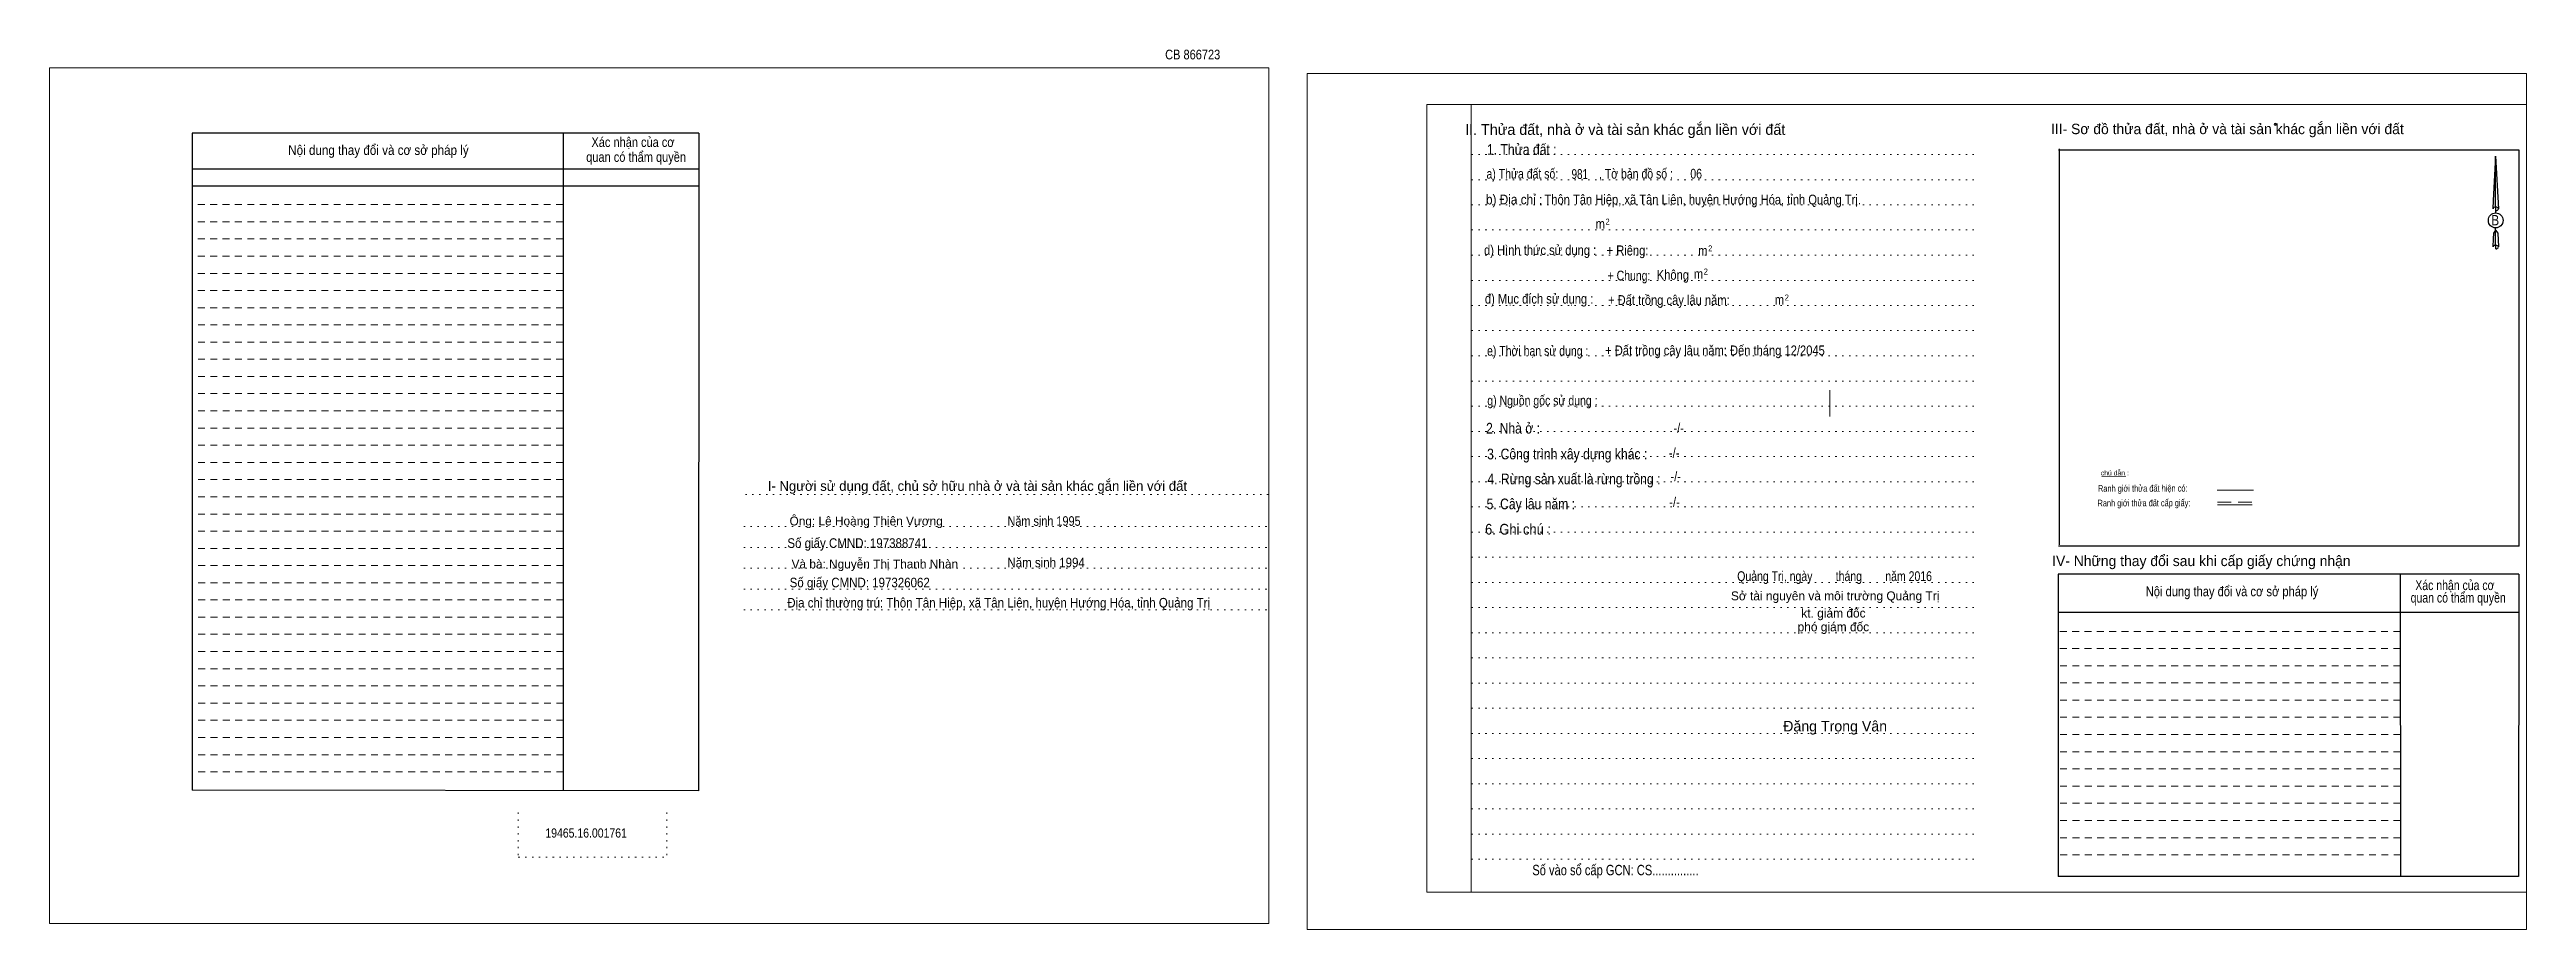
# Model space of a CAD drawing. Header units: metres. Extents: x 548509 to 549671, y 1838573 to 1838916.
# Drawn here: x 548509.1 to 548925.9, y 1838768.2 to 1838916.3 of the extents above; entities that cross this region are included whole.
import ezdxf
from ezdxf.enums import TextEntityAlignment as Align

# ---------------------------------------------------------------- set-up
doc = ezdxf.new("R2010")
doc.units = ezdxf.units.M
doc.header["$LTSCALE"] = 0.77
doc.header["$PDMODE"] = 32
doc.header["$PDSIZE"] = 0.385
for name, pattern in [('DOTTED', [1.5, 0.3, -1.2]), ('MEDIUM_DASHED', [4.5, 3, -1.5]), ('SHORT_DASHED', [2.7, 1.5, -1.2])]:
    doc.linetypes.add(name, pattern=pattern)
for name, color, linetype, lineweight in [('1', 7, 'DOTTED', 13), ('15', 7, 'Continuous', 13), ('18', 7, 'Continuous', 25), ('2', 7, 'SHORT_DASHED', 13), ('28', 7, 'Continuous', 13), ('55', 7, 'Continuous', 13)]:
    doc.layers.add(name, color=color, linetype=linetype, lineweight=lineweight)
doc.layers.add('40', color=7, linetype='Continuous')

msp = doc.modelspace()

# ---------------------------------------------------------------- texts
at = {"layer": '18'}
for s, height, p in [('II. Thửa đất, nhà ở và tài sản khác gắn liền với đất', 1.8, (548774.26, 1838901.9)), ('Sở tài nguyên và môi trường Quảng Trị', 1.5, (548809.59, 1838823.58)), ('kt. giám đốc', 1.5, (548809.3, 1838820.68)), ('phó giám đốc', 1.5, (548809.29, 1838818.37)), ('Đặng Trọng Vân', 1.782, (548809.585, 1838801.52))]:
    msp.add_text(s, height=height, dxfattribs=at).set_placement(p, align=Align.CENTER)
for s, height, width, p in [('1. Thửa đất :', 1.8, 0.85, (548756.845, 1838898.54)), ('a) Thửa đất số:              , Tờ bản đồ số : ', 1.65, 0.8, (548766.84, 1838894.53)), ('981', 1.65, 0.75, (548766.605, 1838894.48)), ('06', 1.65, 0.8, (548786.2, 1838894.54)), ('b) Địa chỉ : ', 1.65, 0.9, (548755.84, 1838890.2)), ('Thôn Tân Hiệp, xã Tân Liên, huyện Hướng Hóa, tỉnh Quảng Trị.', 1.65, 0.85, (548787.3, 1838890.19)), (' m', 1.65, 0.85, (548769.795, 1838886.11)), ('2', 1, 0.75, (548771.285, 1838886.81)), ('B', 1.728, 0.85, (548920.685, 1838886.68)), ('d) Hình thức sử dụng :', 1.65, 0.85, (548759.935, 1838881.68)), ('+ Riêng: ', 1.65, 0.85, (548774.905, 1838881.64)), (' m', 1.65, 0.85, (548787.055, 1838881.58)), ('2', 1, 0.75, (548788.565, 1838882.3)), ('       + Chung:', 1.65, 0.8, (548773.175, 1838877.4)), ('Không', 1.65, 0.85, (548782.275, 1838877.52)), (' m', 1.65, 0.85, (548786.315, 1838877.68)), ('2', 1, 0.75, (548787.825, 1838878.4)), ('đ) Mục đích sử dụng :', 1.65, 0.85, (548759.765, 1838873.5)), ('+ Đất trồng cây lâu năm:', 1.65, 0.85, (548781.6, 1838873.28)), (' m', 1.65, 0.85, (548799.945, 1838873.33)), ('2', 1, 0.75, (548801.455, 1838874.03)), ('e) Thời hạn sử dụng :', 1.65, 0.8, (548759.53, 1838864.74)), ('+ Đất trồng cây lâu năm: Đến tháng 12/2045', 1.65, 0.85, (548789.365, 1838864.81)), ('g) Nguồn gốc sử dụng :', 1.65, 0.8, (548760.32, 1838856.38)), ('2. Nhà ở :', 1.8, 0.85, (548755.375, 1838851.64)), ('3. Công trình xây dựng khác :', 1.8, 0.85, (548764.49, 1838847.3)), ('4. Rừng sản xuất là rừng trồng :', 1.8, 0.85, (548765.625, 1838843.1)), ('5. Cây lâu năm :', 1.8, 0.85, (548758.37, 1838838.9)), ('6. Ghi chú :', 1.8, 0.9, (548756.215, 1838834.64)), ('Quảng Trị, ngày        tháng        năm 2016', 1.65, 0.8, (548809.495, 1838826.82)), ('19465.16.001761', 1.55, 0.85, (548599.37, 1838783.66)), ('Số vào sổ cấp GCN: CS...............', 1.75, 0.8, (548772.61, 1838777.32))]:
    msp.add_text(s, height=height, dxfattribs=dict(at, width=width)).set_placement(p, align=Align.CENTER)
at = {"layer": '2'}
for s, width, p in [('Nội dung thay đổi và cơ sở pháp lý', 0.9, (548564.42, 1838898.52)), ('Nội dung thay đổi và cơ sở pháp lý', 0.9, (548564.42, 1838898.52)), ('Xác nhận của cơ', 0.85, (548607.255, 1838899.86)), ('Xác nhận của cơ', 0.85, (548607.255, 1838899.86)), (' quan có thẩm quyền', 0.85, (548607.525, 1838897.36)), (' quan có thẩm quyền', 0.85, (548607.525, 1838897.36))]:
    msp.add_text(s, height=1.63, dxfattribs=dict(at, width=width)).set_placement(p, align=Align.CENTER)
at = {"layer": '28'}
for s, height, p in [('III- Sơ đồ thửa đất, nhà ở và tài sản khác gắn liền với đất', 1.75, (548875.6, 1838902.02)), ('I- Người sử dụng đất, chủ sở hữu nhà ở và tài sản khác gắn liền với đất', 1.653, (548665.225, 1838842)), ('Ông: Lê Hoàng Thiên Vương', 1.49, (548646.505, 1838836.18)), ('Và bà: Nguyễn Thị Thanh Nhàn', 1.49, (548647.96, 1838828.95)), ('IV- Những thay đổi sau khi cấp giấy chứng nhận', 1.75, (548871.225, 1838829.34))]:
    msp.add_text(s, height=height, dxfattribs=at).set_placement(p, align=Align.CENTER)
for s, height, width, p in [('-/-', 1.65, 0.85, (548783.255, 1838851.74)), ('-/-', 1.65, 0.85, (548782.495, 1838847.56)), ('-/-', 1.65, 0.85, (548782.755, 1838843.6)), ('-/-', 1.65, 0.85, (548782.555, 1838839.28)), ('Năm sinh 1995', 1.61, 0.85, (548676.445, 1838836.12)), ('Số giấy CMND: 197388741', 1.61, 0.9, (548645.035, 1838832.41)), ('Năm sinh 1994', 1.61, 0.9, (548676.79, 1838829.13)), ('Số giấy CMND: 197326062', 1.61, 0.9, (548645.42, 1838825.77)), ('Nội dung thay đổi và cơ sở pháp lý', 1.65, 0.85, (548876.39, 1838824.26)), (' quan có thẩm quyền', 1.65, 0.8, (548914.205, 1838823.2)), ('Xác nhận của cơ', 1.65, 0.8, (548913.895, 1838825.3)), ('Địa chỉ thường trú: Thôn Tân Hiệp, xã Tân Liên, huyện Hướng Hóa, tỉnh Quảng Trị', 1.61, 0.9, (548668.8, 1838822.37))]:
    msp.add_text(s, height=height, dxfattribs=dict(at, width=width)).set_placement(p, align=Align.CENTER)
at = {"layer": '40', "width": 0.85}
msp.add_text('CB 866723', height=1.63, dxfattribs=at).set_placement((548701.46, 1838914.6), align=Align.CENTER)
at = {"layer": '55'}
msp.add_text('chú dẫn :', height=0.8272, rotation=359.974, dxfattribs=at).set_placement((548856.6598, 1838844.5989), align=Align.CENTER)
at = {"layer": '55', "width": 0.8}
for s, height, p in [('Ranh giới thửa đất hiện có:', 1.127, (548861.3637, 1838841.8575)), ('Ranh giới thửa đất cấp giấy:', 1.122, (548861.5637, 1838839.3981))]:
    msp.add_text(s, height=height, rotation=0.135, dxfattribs=at).set_placement(p, align=Align.CENTER)

# ---------------------------------------------------------------- linework, layer by layer
at = {"layer": '1', "linetype": 'Continuous'}
for p, q in [((548740.84, 1838907), (548925.94, 1838907)), ((548740.84, 1838907), (548740.84, 1838774.5)), ((548925.94, 1838907), (548925.94, 1838773.38)), ((548740.84, 1838774.5), (548925.94, 1838774.5))]:
    msp.add_line(p, q, dxfattribs=at)
at = {"layer": '1'}
for p, q in [((548748.34, 1838907), (548748.34, 1838774.5)), ((548748.34, 1838907), (548748.34, 1838774.5)), ((548748.4, 1838898.6), (548832.94, 1838898.6)), ((548748.4, 1838894.36), (548832.94, 1838894.36)), ((548748.4, 1838890.12), (548832.94, 1838890.12)), ((548748.4, 1838885.9), (548832.94, 1838885.9)), ((548748.4, 1838881.66), (548832.94, 1838881.66)), ((548748.4, 1838877.42), (548832.94, 1838877.42)), ((548748.4, 1838873.18), (548832.94, 1838873.18)), ((548748.4, 1838868.96), (548832.94, 1838868.96)), ((548748.4, 1838864.7), (548832.94, 1838864.7)), ((548748.4, 1838860.48), (548832.94, 1838860.48)), ((548748.4, 1838856.24), (548832.94, 1838856.24)), ((548748.4, 1838852), (548832.94, 1838852)), ((548748.4, 1838847.76), (548832.94, 1838847.76)), ((548626.18, 1838841.38), (548714.24, 1838841.38)), ((548748.4, 1838843.54), (548832.94, 1838843.54)), ((548748.4, 1838839.3), (548832.94, 1838839.3)), ((548625.9, 1838835.98), (548713.94, 1838835.98)), ((548748.4, 1838835.06), (548832.94, 1838835.06)), ((548625.9, 1838832.48), (548713.94, 1838832.48)), ((548625.9, 1838828.98), (548713.94, 1838828.98)), ((548748.4, 1838830.82), (548832.94, 1838830.82)), ((548625.9, 1838825.48), (548713.94, 1838825.48)), ((548748.4, 1838826.58), (548832.94, 1838826.58)), ((548625.9, 1838821.98), (548713.94, 1838821.98)), ((548748.4, 1838822.36), (548832.94, 1838822.36)), ((548748.4, 1838818.12), (548832.94, 1838818.12)), ((548748.4, 1838813.88), (548832.94, 1838813.88)), ((548748.4, 1838809.64), (548832.94, 1838809.64)), ((548748.4, 1838805.42), (548832.94, 1838805.42)), ((548748.4, 1838801.18), (548832.94, 1838801.18)), ((548748.4, 1838796.94), (548832.94, 1838796.94)), ((548748.4, 1838792.7), (548832.94, 1838792.7)), ((548587.96, 1838787.86), (548587.96, 1838780.34)), ((548612.94, 1838787.86), (548612.94, 1838780.34)), ((548748.4, 1838788.48), (548832.94, 1838788.48)), ((548748.4, 1838784.24), (548832.94, 1838784.24)), ((548587.96, 1838780.34), (548612.94, 1838780.34)), ((548748.4, 1838780), (548832.94, 1838780))]:
    msp.add_line(p, q, dxfattribs=at)
at = {"layer": '1', "linetype": 'Continuous'}
for points in [[(548509.06, 1838769.2), (548714.26, 1838769.2), (548714.26, 1838913.2), (548509.06, 1838913.2)], [(548509.06, 1838913.2), (548714.26, 1838913.2), (548714.26, 1838769.2), (548509.06, 1838769.2)], [(548509.06, 1838769.2), (548714.26, 1838769.2), (548714.26, 1838913.2), (548509.06, 1838913.2)], [(548720.74, 1838768.2), (548925.94, 1838768.2), (548925.94, 1838912.2), (548720.74, 1838912.2)], [(548748.34, 1838907), (548925.94, 1838907), (548925.94, 1838774.5), (548748.34, 1838774.5)]]:
    msp.add_lwpolyline(points, close=True, dxfattribs=at)
at = {"layer": '15'}
msp.add_line((548808.68, 1838858.95), (548808.68, 1838854.5), dxfattribs=at)
at = {"layer": '18'}
for p, q in [((548920.74, 1838898.3), (548921.22, 1838889.46)), ((548920.74, 1838898.3), (548921.22, 1838889.46)), ((548920.74, 1838898.3), (548921.22, 1838889.46)), ((548920.36, 1838890.84), (548920.28, 1838889.48)), ((548920.74, 1838889.76), (548920.74, 1838889.42)), ((548920.74, 1838889.42), (548920.74, 1838889.16)), ((548920.74, 1838889.16), (548920.74, 1838888.82)), ((548920.74, 1838889.16), (548920.74, 1838888.82)), ((548920.74, 1838889.16), (548920.74, 1838888.82)), ((548921.22, 1838889.46), (548921.22, 1838889.48)), ((548920.74, 1838885.84), (548920.74, 1838886.24)), ((548920.74, 1838885.84), (548920.74, 1838886.24)), ((548920.74, 1838885.84), (548920.74, 1838886.24)), ((548920.74, 1838885.84), (548921.1, 1838885.36)), ((548920.74, 1838885.84), (548921.1, 1838885.36)), ((548920.74, 1838885.84), (548921.1, 1838885.36)), ((548920.74, 1838883.34), (548920.74, 1838883)), ((548920.74, 1838883), (548920.74, 1838882.74)), ((548921.1, 1838885.36), (548921.22, 1838883.04)), ((548921.1, 1838885.36), (548921.22, 1838883.04)), ((548921.1, 1838885.36), (548921.22, 1838883.04)), ((548921.22, 1838883.04), (548921.22, 1838883.06))]:
    msp.add_line(p, q, dxfattribs=at)
for points in [[(548920.74, 1838889.76), (548920.74, 1838898.3), (548920.36, 1838890.84)], [(548920.74, 1838883.34), (548920.74, 1838885.84), (548920.42, 1838885.36), (548920.36, 1838884.42), (548920.28, 1838883.06)]]:
    msp.add_lwpolyline(points, dxfattribs=at)
msp.add_ellipse((548920.7636, 1838887.4997), major_axis=(0, 1.258), ratio=0.983453, dxfattribs=at)
for centre, start_param, end_param in [((548920.764, 1838889.4382), 1.57079633, 3.07445202), ((548920.764, 1838889.4382), 0.06714063, 1.57079633), ((548920.764, 1838889.4382), 4.71238898, 6.28318531), ((548920.764, 1838883.0177), 2.49106941, 3.07427841), ((548920.764, 1838883.0177), 1.57079633, 2.49106941), ((548920.764, 1838883.0177), 0.06714063, 1.57079633), ((548920.764, 1838883.0177), 4.71238898, 6.28318531)]:
    msp.add_ellipse(centre, major_axis=(0.4535, 0), ratio=0.655448, start_param=start_param, end_param=end_param, dxfattribs=at)
at = {"layer": '2', "linetype": 'Continuous', "lineweight": 25}
for p, q in [((548618.32, 1838902.16), (548533.06, 1838902.16)), ((548533.06, 1838902.16), (548533.06, 1838791.64)), ((548595.48, 1838902.16), (548595.52, 1838791.56)), ((548618.32, 1838896.12), (548533.16, 1838896.12)), ((548618.32, 1838893.24), (548533.16, 1838893.24))]:
    msp.add_line(p, q, dxfattribs=at)
at = {"layer": '2'}
for p, q in [((548595.48, 1838890.18), (548533.04, 1838890.18)), ((548595.48, 1838887.28), (548533.04, 1838887.28)), ((548595.48, 1838887.28), (548533.06, 1838887.28)), ((548595.48, 1838884.38), (548533.06, 1838884.38)), ((548595.48, 1838881.5), (548533.06, 1838881.5)), ((548595.48, 1838878.6), (548533.06, 1838878.6)), ((548595.48, 1838875.7), (548533.06, 1838875.7)), ((548595.48, 1838872.82), (548533.06, 1838872.82)), ((548595.5, 1838869.92), (548533.06, 1838869.92)), ((548595.5, 1838867.04), (548533.06, 1838867.04)), ((548595.5, 1838864.14), (548533.06, 1838864.14)), ((548595.5, 1838861.24), (548533.06, 1838861.24)), ((548595.5, 1838858.36), (548533.06, 1838858.36)), ((548595.5, 1838855.46), (548533.06, 1838855.46)), ((548595.5, 1838852.56), (548533.06, 1838852.56)), ((548595.5, 1838849.68), (548533.06, 1838849.68)), ((548595.5, 1838846.78), (548533.06, 1838846.78)), ((548595.5, 1838843.9), (548533.06, 1838843.9)), ((548595.5, 1838841), (548533.06, 1838841)), ((548595.5, 1838838.1), (548533.06, 1838838.1)), ((548595.5, 1838835.22), (548533.06, 1838835.22)), ((548595.5, 1838832.32), (548533.06, 1838832.32)), ((548595.52, 1838829.42), (548533.06, 1838829.42)), ((548595.52, 1838826.54), (548533.06, 1838826.54)), ((548595.52, 1838823.64), (548533.06, 1838823.64)), ((548595.52, 1838820.74), (548533.06, 1838820.74)), ((548595.52, 1838817.86), (548533.06, 1838817.86)), ((548595.52, 1838814.96), (548533.06, 1838814.96)), ((548595.52, 1838812.08), (548533.06, 1838812.08)), ((548904.7, 1838815.46), (548847.14, 1838815.46)), ((548904.72, 1838812.58), (548847.14, 1838812.58)), ((548595.52, 1838809.18), (548533.06, 1838809.18)), ((548904.72, 1838809.68), (548847.14, 1838809.68)), ((548595.52, 1838806.28), (548533.06, 1838806.28)), ((548904.72, 1838806.78), (548847.14, 1838806.78)), ((548904.72, 1838803.9), (548847.14, 1838803.9)), ((548595.52, 1838803.4), (548533.06, 1838803.4)), ((548595.52, 1838800.5), (548533.06, 1838800.5)), ((548904.72, 1838801), (548847.14, 1838801)), ((548595.52, 1838797.6), (548533.06, 1838797.6)), ((548904.72, 1838798.1), (548847.14, 1838798.1)), ((548904.74, 1838795.22), (548847.14, 1838795.22)), ((548595.52, 1838794.72), (548533.06, 1838794.72)), ((548904.74, 1838792.32), (548847.14, 1838792.32)), ((548904.74, 1838789.44), (548847.14, 1838789.44)), ((548904.74, 1838786.54), (548847.14, 1838786.54)), ((548904.74, 1838783.64), (548847.14, 1838783.64)), ((548904.76, 1838780.76), (548847.14, 1838780.76))]:
    msp.add_line(p, q, dxfattribs=at)
at = {"layer": '2', "linetype": 'Continuous', "lineweight": 25}
msp.add_lwpolyline([(548618.32, 1838902.16), (548618.28, 1838791.52), (548533.06, 1838791.64)], dxfattribs=at)
at = {"layer": '28', "lineweight": 25}
for p, q in [((548847.28, 1838899.56), (548847.28, 1838832.92)), ((548924.72, 1838832.7), (548847.2, 1838832.7)), ((548904.7, 1838828), (548904.76, 1838777.12)), ((548924.66, 1838828), (548924.62, 1838777.12)), ((548924.64, 1838821.54), (548847.14, 1838821.54)), ((548924.62, 1838777.12), (548847.14, 1838777.12))]:
    msp.add_line(p, q, dxfattribs=at)
at = {"layer": '28', "linetype": 'SHORT_DASHED'}
msp.add_line((548904.7, 1838818.36), (548847.14, 1838818.36), dxfattribs=at)
at = {"layer": '28', "lineweight": 25}
for points in [[(548924.72, 1838832.7), (548924.72, 1838899.34), (548847.2, 1838899.34)], [(548924.66, 1838828), (548847.14, 1838828), (548847.14, 1838777.12)]]:
    msp.add_lwpolyline(points, dxfattribs=at)
at = {"layer": '28'}
msp.add_point((548883.68, 1838903.66), dxfattribs=at)
at = {"layer": '55'}
for p, q in [((548854.5, 1838844.4), (548858.54, 1838844.46)), ((548873.88, 1838842.14), (548879.98, 1838842.14)), ((548873.94, 1838839.66), (548879.8, 1838839.66)), ((548873.94, 1838839.66), (548879.8, 1838839.66))]:
    msp.add_line(p, q, dxfattribs=at)
at = {"layer": '55', "linetype": 'MEDIUM_DASHED'}
msp.add_line((548873.94, 1838840.1), (548879.94, 1838840.1), dxfattribs=at)

msp.set_redraw_order([(e.dxf.handle, doc.entitydb.next_handle()) for e in msp.query("TEXT MTEXT ATTDEF DIMENSION ARC_DIMENSION")])  # texts and dimensions are drawn at this point

doc.saveas('drawing.dxf')
